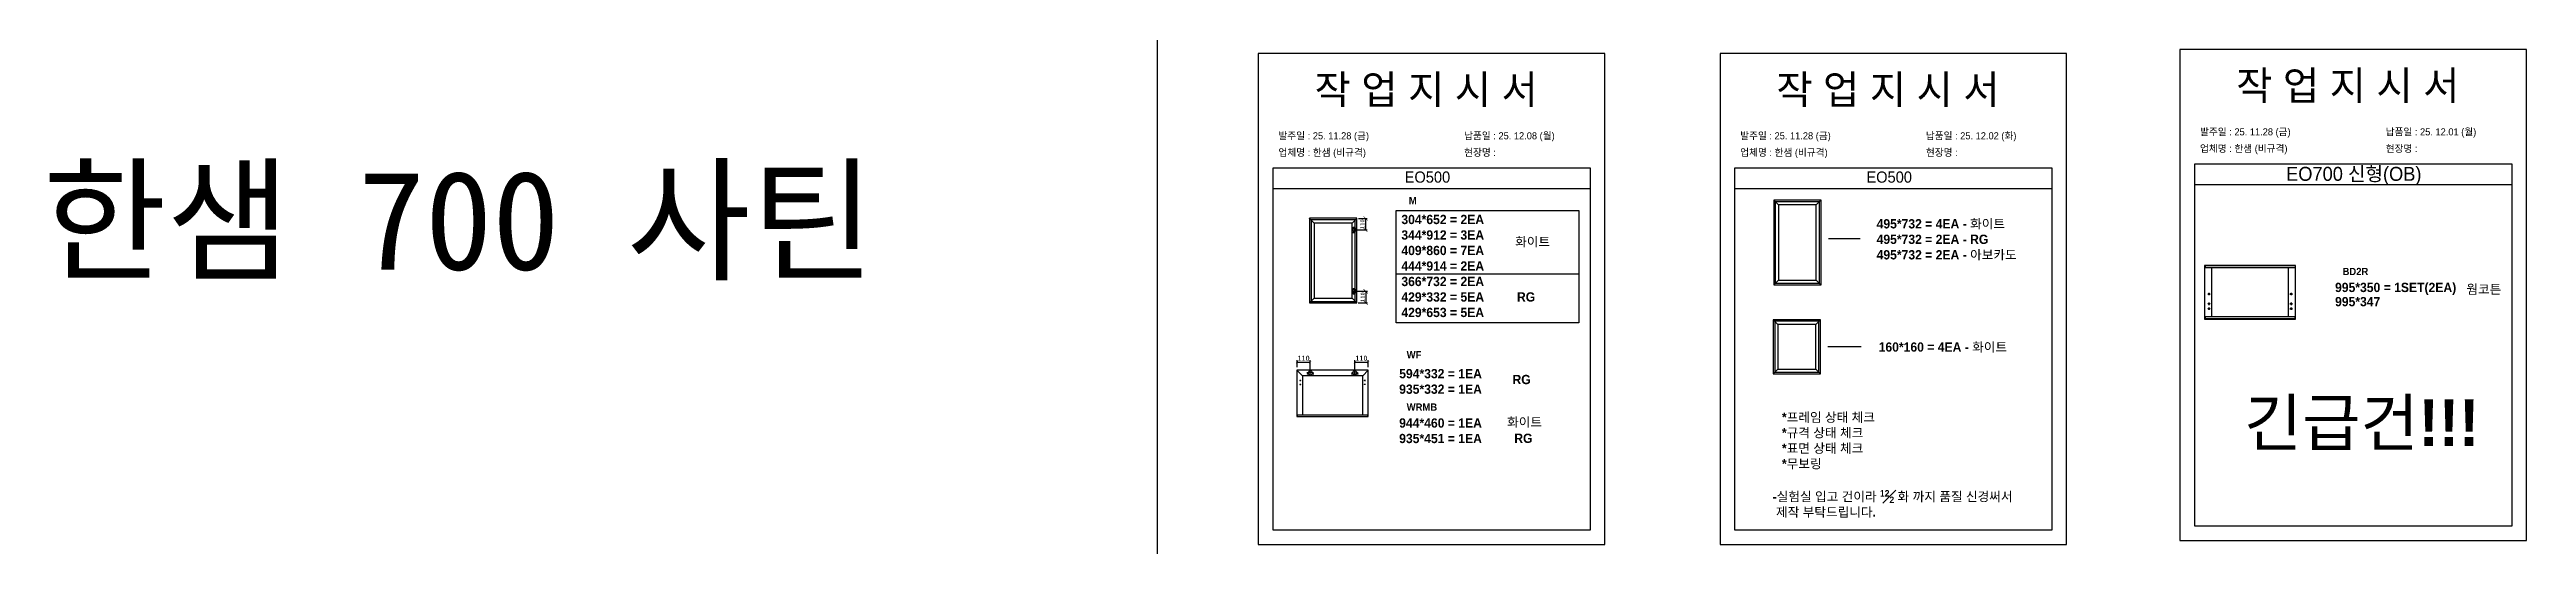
# Model space of a CAD drawing. Header units: millimetres. Extents: x -44117 to 256353, y -2095463 to 65325.
# Drawn here: x 104930 to 116937, y -512800 to -510405 of the extents above; entities that cross this region are included whole.
import ezdxf

# ---------------------------------------------------------------- set-up
doc = ezdxf.new("R2010")
doc.units = ezdxf.units.MM
doc.header["$LTSCALE"] = 10
doc.styles.add('MtX_Gulim', font='')
doc.styles.get('MtX_Gulim').set_extended_font_data('Gulim', bold=True)
doc.dimstyles.new('ISO-25', dxfattribs={"dimtxt": 2.5, "dimasz": 2.5, "dimexe": 1, "dimexo": 1, "dimtad": 1, "dimtxsty": 'Standard', "dimblk": 'ARCHTICK', "dimcen": 2.5, "dimadec": 0, "dimazin": 0, "dimtfac": 1, "dimtmove": 0, "dimatfit": 3, "dimfxl": 0, "dimarcsym": 0})

msp = doc.modelspace()

# ---------------------------------------------------------------- texts
at = {"linetype": 'Continuous', "style": 'MtX_Gulim'}
for s, height, p in [('M', 35.04934, (111519.13654, -511153.39808)), ('BD2R', 35.049344, (116045.34222, -511496.5034)), ('WF', 35.049344, (111508.6056, -511899.77737)), ('WRMB', 35.049344, (111508.6056, -512152.78413))]:
    msp.add_text(s, height=height, dxfattribs=at).set_placement(p)
at = {"attachment_point": 1}
for s, width, gutter_width, heights, insert, char_height in [('{\\fGulim|b0|i0|c129|p50;작 업 지 시 서}', 3307.3198183, 12.5, [-155.84554], (111062.19771, -510528.2466), 140), ('{\\fGulim|b0|i0|c129|p50;작 업 지 시 서}', 3307.3198183, 12.5, [-155.84554], (113300.61913, -510528.2466), 140), ('{\\fGulim|b0|i0|c129|p50;작 업 지 시 서}', 3307.3198183, 12.5, [-155.84554], (115529.74002, -510509.1492), 140), ('\\pt11;{\\fGulim|b0|i0|c129|p50;발주일 : 25. 11.28 (금)}', 3307.3198183, 12.5, [34.50412], (115354.53066, -510785.86962), 34.3), ('{\\fGulim|b0|i0|c129|p50;납품일 : 25. 12.01 (월)}', 3307.3198183, 12.5, [35.09023], (116254.50864, -510785.86962), 34.3), ('{\\fGulim|b0|i0|c129|p50;업체명 : 한샘 (비규격)}', 3307.3198183, 12.5, [36.11279], (110886.98835, -510885.6232), 34.3), ('\\pt11;{\\fGulim|b0|i0|c129|p50;발주일 : 25. 11.28 (금)}', 3307.3198183, 12.5, [34.50412], (110886.98835, -510804.96702), 34.3), ('{\\fGulim|b0|i0|c129|p50;현장명 : }', 3307.3198183, 12.5, [-38.2735], (111786.96634, -510885.6232), 34.3), ('{\\fGulim|b0|i0|c129|p50;납품일 : 25. 12.08 (월)}', 3307.3198183, 12.5, [35.09023], (111786.96634, -510804.96702), 34.3), ('{\\fGulim|b0|i0|c129|p50;업체명 : 한샘 (비규격)}', 3307.3198183, 12.5, [36.11279], (113125.40978, -510885.6232), 34.3), ('\\pt11;{\\fGulim|b0|i0|c129|p50;발주일 : 25. 11.28 (금)}', 3307.3198183, 12.5, [34.50412], (113125.40978, -510804.96702), 34.3), ('{\\fGulim|b0|i0|c129|p50;현장명 : }', 3307.3198183, 12.5, [-38.2735], (114025.38776, -510885.6232), 34.3), ('{\\fGulim|b0|i0|c129|p50;납품일 : 25. 12.02 (화)}', 3307.3198183, 12.5, [35.09023], (114025.38776, -510804.96702), 34.3), ('{\\fGulim|b0|i0|c129|p50;업체명 : 한샘 (비규격)}', 3307.3198183, 12.5, [36.11279], (115354.53066, -510866.52579), 34.3), ('{\\fGulim|b0|i0|c129|p50;현장명 : }', 3307.3198183, 12.5, [-38.2735], (116254.50864, -510866.52579), 34.3), ('{\\f굴림|b0|i0|c129|p50;한샘} 700 {\\f굴림|b0|i0|c129|p50;사틴}', 5072.1082947, 2395.6482, [-533.35869], (104895.62473, -510991.34588), 479.1296392), ('{\\fGulim|b0|i0|c129|p50;EO500}', 5224.9748335, 19.74777, [57.05176], (111498.83314, -510994.96011), 54.1878762), ('{\\fGulim|b0|i0|c129|p50;EO500}', 5224.9748335, 19.74777, [57.05176], (113737.25456, -510994.96011), 54.1878762), ('{\\fGulim|b0|i0|c129|p50;EO700 신형(OB)}', 1597.0710432, 6.03612, [-85.06834], (115771.81091, -510972.58464), 67.6045736), ('{\\f굴림|b1|i0|c129|p50;304*652 = 2EA\\P344*912 = 3EA\\P409*860 = 7EA\\P444*914 = 2EA\\P366*732 = 2EA\\P429*332 = 5EA\\P429*653 = 5EA}', 13607.1496112, 175, [602.07594], (111482.85087, -511204.74528), 45), ('{\\f굴림|b1|i0|c129|p50;495*732 = 4EA - 화이트\\P495*732 = 2EA - RG\\P495*732 = 2EA - 아보카도}', 13607.1496112, 175, [602.07594], (113786.6672, -511225.67056), 45), ('{\\f굴림|b1|i0|c129|p50;화이트}', 13607.1496112, 175, [-50], (112034.57032, -511312.52141), 45), ('{\\f굴림|b1|i0|c129|p50;RG}', 13607.1496112, 175, [-46.25], (112043.25984, -511579.72428), 45), ('{\\f굴림|b1|i0|c129|p50;995*350 = 1SET(2EA) }', 13607.1496112, 175, [-56.36905], (116009.05655, -511533.63674), 45), ('{\\f굴림|b1|i0|c129|p50;\\C1;995*347}', 13607.1496112, 175, [-46.25], (116009.05655, -511602.4466), 45), ('{\\f굴림|b1|i0|c129|p50;웜코튼}', 13607.1496112, 175, [-48.57143], (116645.77205, -511542.55473), 45), ('{\\f굴림|b1|i0|c129|p50;160*160 = 4EA - 화이트}', 13607.1496112, 175, [602.07594], (113796.68741, -511822.23697), 45), ('{\\f굴림|b1|i0|c129|p50;594*332 = 1EA\\P935*332 = 1EA}', 13607.1496112, 175, [-121.4881], (111472.31993, -511951.12457), 45), ('{\\f굴림|b1|i0|c129|p50;RG}', 13607.1496112, 175, [-46.25], (112021.53603, -511979.44239), 45), ('{\\f굴림|b1|i0|c129|p50;긴급건!!!}', 68035.7480561, 875, [-246.72619], (115567.24762, -512098.25329), 225), ('{\\f굴림|b1|i0|c129|p50;944*460 = 1EA \\P935*451 = 1EA}', 13607.1496112, 175, [-121.4881], (111472.31993, -512189.91747), 45), ('{\\f굴림|b1|i0|c129|p50;화이트}', 13607.1496112, 175, [-50], (111995.46746, -512185.81859), 45), ('\\pi-135,l180,t4;{\\f굴림|b1|i0|c129|p50;*프레임 상태 체크}\\P\\pi-135,l180,t4;{\\f굴림|b1|i0|c129|p50;*규격 상태 체크}\\P\\pi-135,l180,t4;{\\f굴림|b1|i0|c129|p50;*표면 상태 체크}\\P\\pi-135,l180,t4;{\\f굴림|b1|i0|c129|p50;*무보링}\\P\\pi-135,l180,t4;{\\f굴림|b1|i0|c129|p50; }\\P\\pi0,l0;{\\A1;\\f굴림|b1|i0|c129|p50;-실험실 입고 건이라 {\\A1;\\f굴림|b1|i0|c129|p50;\\H0.70000x;\\S12#2;} 화 까지 품질 신경써서}\\P\\pi0,l0;{\\A1;\\f굴림|b1|i0|c129|p50; 제작 부탁드립니다.}', 13607.1496112, 175, [-512.17262], (113282.66671, -512161.96176), 45), ('{\\f굴림|b1|i0|c129|p50;RG}', 13607.1496112, 175, [-46.25], (112030.22556, -512264.0243), 45)]:
    msp.add_mtext_dynamic_manual_height_columns(s, width=width, gutter_width=gutter_width, heights=heights, dxfattribs=dict(at, insert=insert, char_height=char_height))

# ---------------------------------------------------------------- blocks, each defined once
blk = doc.blocks.new('_ArchTick')
at = {"color": 0, "linetype": 'ByBlock', "const_width": 0.15}
blk.add_lwpolyline([(-0.5, -0.5), (0.5, 0.5)], dxfattribs=at)
blk = doc.blocks.new('*D4098')
at = {"color": 0, "lineweight": -2}
for p, q in [((111275, -511222), (111317, -511222)), ((111309, -511222), (111309, -511278)), ((111264, -511278), (111317, -511278))]:
    blk.add_line(p, q, dxfattribs=at)
at = {"layer": 'Defpoints', "color": 0}
for p in [(111267, -511222), (111256, -511278), (111309, -511278)]:
    blk.add_point(p, dxfattribs=at)
at = {"color": 0, "lineweight": -2, "xscale": 20, "yscale": 20, "zscale": 20}
for p, rotation in [((111309, -511222), 90), ((111309, -511278), 270)]:
    blk.add_blockref('_ArchTick', p, dxfattribs=dict(at, rotation=rotation))
at = {"color": 0, "insert": (111294, -511250), "char_height": 20, "attachment_point": 5, "rotation": 90}
blk.add_mtext('110', dxfattribs=at)
blk = doc.blocks.new('*D4099')
at = {"color": 0, "lineweight": -2}
for p, q in [((111264, -511575), (111318, -511575)), ((111274, -511631), (111318, -511631)), ((111310, -511575), (111310, -511631))]:
    blk.add_line(p, q, dxfattribs=at)
at = {"layer": 'Defpoints', "color": 0}
for p in [(111256, -511575), (111266, -511631), (111310, -511631)]:
    blk.add_point(p, dxfattribs=at)
at = {"color": 0, "lineweight": -2, "xscale": 20, "yscale": 20, "zscale": 20}
for p, rotation in [((111310, -511575), 90), ((111310, -511631), 270)]:
    blk.add_blockref('_ArchTick', p, dxfattribs=dict(at, rotation=rotation))
at = {"color": 0, "insert": (111295, -511603), "char_height": 20, "attachment_point": 5, "rotation": 90}
blk.add_mtext('110', dxfattribs=at)
blk = doc.blocks.new('*D4100')
at = {"color": 0, "lineweight": -2}
for p, q in [((110977, -511942), (110977, -511908)), ((110977, -511918), (111041, -511918)), ((111041, -511955), (111041, -511908))]:
    blk.add_line(p, q, dxfattribs=at)
at = {"layer": 'Defpoints', "color": 0}
for p in [(110977, -511957), (111041, -511918), (111041, -511970)]:
    blk.add_point(p, dxfattribs=at)
at = {"color": 0, "lineweight": -2, "xscale": 10, "yscale": 10, "zscale": 10, "rotation": 180}
blk.add_blockref('_ArchTick', (110977, -511918), dxfattribs=at)
at = {"color": 0, "lineweight": -2, "xscale": 10, "yscale": 10, "zscale": 10}
blk.add_blockref('_ArchTick', (111041, -511918), dxfattribs=at)
at = {"color": 0, "insert": (111009, -511899), "char_height": 25, "attachment_point": 5}
blk.add_mtext('110', dxfattribs=at)
blk = doc.blocks.new('*D4101')
at = {"color": 0, "lineweight": -2}
for p, q in [((111257, -511955), (111257, -511908)), ((111257, -511918), (111322, -511918)), ((111322, -511942), (111322, -511908))]:
    blk.add_line(p, q, dxfattribs=at)
at = {"layer": 'Defpoints', "color": 0}
for p in [(111257, -511970), (111322, -511918), (111322, -511957)]:
    blk.add_point(p, dxfattribs=at)
at = {"color": 0, "lineweight": -2, "xscale": 10, "yscale": 10, "zscale": 10, "rotation": 180}
blk.add_blockref('_ArchTick', (111257, -511918), dxfattribs=at)
at = {"color": 0, "lineweight": -2, "xscale": 10, "yscale": 10, "zscale": 10}
blk.add_blockref('_ArchTick', (111322, -511918), dxfattribs=at)
at = {"color": 0, "insert": (111289, -511899), "char_height": 25, "attachment_point": 5}
blk.add_mtext('110', dxfattribs=at)

# ---------------------------------------------------------------- dimensions: what is measured, and where the dimension line sits
for base, p1, p2, override, picture, middle in [((111309.47011, -511278.02888, 20.09702), (111266.89896, -511221.92204, 94.61404), (111256.34652, -511278.02888, 20.09702), {"dimscale": 8}, '*D4098', (111294.47011, -511249.97546, 20.09702)), ((111309.98693, -511631.14952, 20.09702), (111256.34475, -511574.52668, 20.09702), (111266.38296, -511631.14952, 94.61404), {"dimscale": 8, "dimtxsty": 'Standard'}, '*D4099', (111294.98693, -511602.8381, 20.09702))]:
    dim = msp.add_linear_dim(base=base, p1=p1, p2=p2, angle=90, text='110', dimstyle='ISO-25', override=override)
    dim.commit()
    dim.dimension.update_dxf_attribs({"geometry": picture, "text_midpoint": middle})
for base, p1, p2, picture, middle in [((111041.46432, -511917.52602), (110976.94427, -511957.10642), (111041.46432, -511969.83285), '*D4100', (111009.2043, -511898.77602)), ((111321.53414, -511917.52602), (111257.0141, -511969.83285), (111321.53414, -511957.10642), '*D4101', (111289.27412, -511898.77602))]:
    dim = msp.add_linear_dim(base=base, p1=p1, p2=p2, text='110', dimstyle='ISO-25', override={"dimscale": 10, "dimasz": 1, "dimexo": 1.5, "dimtxsty": 'Standard'})
    dim.commit()
    dim.dimension.update_dxf_attribs({"geometry": picture, "text_midpoint": middle})

# ---------------------------------------------------------------- linework, layer by layer
for p, q in [((112399.3911, -510979.25381), (110859.3911, -510979.25381)), ((114637.81253, -510979.25381), (113097.81253, -510979.25381)), ((116866.93341, -510960.15641), (115326.93341, -510960.15641)), ((112399.3911, -511079.25381), (110859.3911, -511079.25381)), ((114637.81253, -511079.25381), (113097.81253, -511079.25381)), ((113517.24437, -511133.66648, 20.09702), (113287.66449, -511133.66648, 20.09702)), ((113287.66449, -511133.66648, 20.09702), (113287.66449, -511543.40995, 20.09702)), ((113288.18048, -511134.18248, 94.61404), (113287.66449, -511134.18248, 94.61404)), ((113288.18048, -511134.18248, 94.61404), (113288.18048, -511133.66648, 94.61404)), ((113310.62247, -511156.62447, 20.09702), (113288.18048, -511134.18248, 20.09702)), ((113509.62603, -511141.28483, 20.09702), (113295.28283, -511141.28483, 20.09702)), ((113295.28283, -511141.28483, 20.09702), (113295.28283, -511535.79161, 20.09702)), ((113494.28638, -511156.62447, 20.09702), (113516.72837, -511134.18248, 20.09702)), ((113509.62603, -511535.79161, 20.09702), (113509.62603, -511141.28483, 20.09702)), ((113516.72837, -511134.18248, 94.61404), (113516.72837, -511133.66648, 94.61404)), ((113516.72837, -511134.18248, 94.61404), (113516.72837, -511133.66648, 94.61404)), ((113516.72837, -511134.18248, 94.61404), (113517.24437, -511134.18248, 94.61404)), ((113516.72837, -511134.18248, 94.61404), (113517.24437, -511134.18248, 94.61404)), ((113517.24437, -511543.40995, 20.09702), (113517.24437, -511133.66648, 20.09702)), ((116866.93341, -511060.15641), (115326.93341, -511060.15641)), ((111266.89896, -511221.40605, 20.09702), (111037.31908, -511221.40605, 20.09702)), ((111037.31908, -511221.40605, 20.09702), (111037.31908, -511631.14952, 20.09702)), ((111037.83507, -511221.92204, 94.61404), (111037.31908, -511221.92204, 94.61404)), ((111037.83507, -511221.92204, 94.61404), (111037.83507, -511221.40605, 94.61404)), ((111060.27706, -511244.36403, 20.09702), (111037.83507, -511221.92204, 20.09702)), ((111259.28062, -511229.02439, 20.09702), (111044.93742, -511229.02439, 20.09702)), ((111044.93742, -511229.02439, 20.09702), (111044.93742, -511623.53117, 20.09702)), ((111243.94097, -511244.36403, 20.09702), (111060.27706, -511244.36403, 20.09702)), ((111060.27706, -511244.36403, 20.09702), (111060.27706, -511608.19153, 20.09702)), ((111243.94097, -511244.36403, 20.09702), (111266.38296, -511221.92204, 20.09702)), ((111243.94097, -511608.19153, 20.09702), (111243.94097, -511244.36403, 20.09702)), ((111247.8531, -511266.44694, 20.09702), (111255.57439, -511266.44694, 20.09702)), ((111251.71375, -511270.30759, 20.09702), (111251.71375, -511262.58629, 20.09702)), ((111256.34652, -511263.9902, 20.09702), (111256.34652, -511292.06756, 20.09702)), ((111259.28062, -511623.53117, 20.09702), (111259.28062, -511229.02439, 20.09702)), ((111266.38296, -511221.92204, 94.61404), (111266.38296, -511221.40605, 94.61404)), ((111266.38296, -511221.92204, 94.61404), (111266.38296, -511221.40605, 94.61404)), ((111266.38296, -511221.92204, 94.61404), (111266.89896, -511221.92204, 94.61404)), ((111266.38296, -511221.92204, 94.61404), (111266.89896, -511221.92204, 94.61404)), ((111266.89896, -511631.14952, 20.09702), (111266.89896, -511221.40605, 20.09702)), ((113494.28638, -511156.62447, 20.09702), (113310.62247, -511156.62447, 20.09702)), ((113310.62247, -511156.62447, 20.09702), (113310.62247, -511520.45197, 20.09702)), ((113494.28638, -511520.45197, 20.09702), (113494.28638, -511156.62447, 20.09702)), ((111242.30784, -511278.02888, 20.09702), (111270.3852, -511278.02888, 20.09702)), ((111247.8531, -511289.61083, 20.09702), (111255.57439, -511289.61083, 20.09702)), ((111251.71375, -511293.47148, 20.09702), (111251.71375, -511285.75018, 20.09702)), ((113706.89879, -511321.25254), (113553.81381, -511321.25254)), ((111457.55485, -511490.06801), (112343.88632, -511490.06801)), ((115376.76405, -511450.64688), (115376.76405, -511709.08895)), ((115817.37445, -511451.31335), (115376.76405, -511451.31335)), ((115817.37445, -511461.38445), (115376.76405, -511461.38445)), ((115817.00419, -511450.27662), (115377.13431, -511450.27662)), ((115378.61535, -511450.27662), (115378.61535, -511461.38445)), ((115410.08752, -511461.38445), (115410.08752, -511698.35139)), ((115784.05097, -511698.35139), (115784.05097, -511461.38445)), ((115815.52314, -511450.27662), (115815.52314, -511461.38445)), ((115817.37445, -511709.08895), (115817.37445, -511450.64688)), ((111037.83507, -511630.63352, 94.61404), (111037.31908, -511630.63352, 94.61404)), ((111037.31908, -511631.14952, 20.09702), (111266.89896, -511631.14952, 20.09702)), ((111060.27706, -511608.19153, 20.09702), (111037.83507, -511630.63352, 20.09702)), ((111037.83507, -511630.63352, 94.61404), (111037.83507, -511631.14952, 94.61404)), ((111044.93742, -511623.53117, 20.09702), (111259.28062, -511623.53117, 20.09702)), ((111060.27706, -511608.19153, 20.09702), (111243.94097, -511608.19153, 20.09702)), ((111242.30607, -511574.52668, 20.09702), (111270.38343, -511574.52668, 20.09702)), ((111243.93748, -511608.19153, 20.09702), (111266.38462, -511630.63352, 20.09702)), ((111247.59395, -511562.94474, 20.09702), (111255.31524, -511562.94474, 20.09702)), ((111247.59395, -511586.10863, 20.09702), (111255.31524, -511586.10863, 20.09702)), ((111251.4546, -511559.08409, 20.09702), (111251.4546, -511566.80538, 20.09702)), ((111251.4546, -511582.24798, 20.09702), (111251.4546, -511589.96927, 20.09702)), ((111256.34475, -511560.488, 20.09702), (111256.34475, -511588.56536, 20.09702)), ((111264.84172, -511631.15129, 20.09702), (111264.83995, -511631.14952, 20.09702)), ((111266.38296, -511630.63352, 94.61404), (111266.89896, -511630.63352, 94.61404)), ((111266.38296, -511630.63352, 94.61404), (111266.38296, -511631.14952, 94.61404)), ((111266.38296, -511630.63352, 94.61404), (111266.89896, -511630.63352, 94.61404)), ((111266.38296, -511630.63352, 94.61404), (111266.38296, -511631.14952, 94.61404)), ((113288.18048, -511542.89396, 94.61404), (113287.66449, -511542.89396, 94.61404)), ((113287.66449, -511543.40995, 20.09702), (113517.24437, -511543.40995, 20.09702)), ((113310.62247, -511520.45197, 20.09702), (113288.18048, -511542.89396, 20.09702)), ((113288.18048, -511542.89396, 94.61404), (113288.18048, -511543.40995, 94.61404)), ((113295.28283, -511535.79161, 20.09702), (113509.62603, -511535.79161, 20.09702)), ((113310.62247, -511520.45197, 20.09702), (113494.28638, -511520.45197, 20.09702)), ((113494.28289, -511520.45197, 20.09702), (113516.73003, -511542.89396, 20.09702)), ((113515.18713, -511543.41173, 20.09702), (113515.18536, -511543.40995, 20.09702)), ((113516.72837, -511542.89396, 94.61404), (113517.24437, -511542.89396, 94.61404)), ((113516.72837, -511542.89396, 94.61404), (113516.72837, -511543.40995, 94.61404)), ((113516.72837, -511542.89396, 94.61404), (113517.24437, -511542.89396, 94.61404)), ((113516.72837, -511542.89396, 94.61404), (113516.72837, -511543.40995, 94.61404)), ((115403.97822, -511588.01365), (115391.75961, -511588.01365)), ((115397.86891, -511581.90435), (115397.86891, -511594.12296)), ((115397.86891, -511629.29774), (115397.86891, -511641.51634)), ((115790.16027, -511588.01365), (115802.37888, -511588.01365)), ((115796.26958, -511581.90435), (115796.26958, -511594.12296)), ((115796.26958, -511629.29774), (115796.26958, -511641.51634)), ((113514.83425, -511712.62479, 40.19405), (113285.25437, -511712.62479, 40.19405)), ((113285.25437, -511712.62479, 40.19405), (113285.25437, -511974.32906, 40.19405)), ((113285.77036, -511713.14079, 114.71107), (113285.25437, -511713.14079, 114.71107)), ((113285.77036, -511713.14079, 114.71107), (113285.77036, -511712.62479, 114.71107)), ((113308.21235, -511735.58278, 40.19405), (113285.77036, -511713.14079, 40.19405)), ((113507.21591, -511720.24313, 40.19405), (113292.87271, -511720.24313, 40.19405)), ((113292.87271, -511720.24313, 40.19405), (113292.87271, -511966.71071, 40.19405)), ((113491.87626, -511735.58278, 40.19405), (113308.21235, -511735.58278, 40.19405)), ((113308.21235, -511735.58278, 40.19405), (113308.21235, -511951.37107, 40.19405)), ((113491.87626, -511735.58278, 40.19405), (113514.31825, -511713.14079, 40.19405)), ((113491.87626, -511951.37107, 40.19405), (113491.87626, -511735.58278, 40.19405)), ((113507.21591, -511966.71071, 40.19405), (113507.21591, -511720.24313, 40.19405)), ((113514.31825, -511713.14079, 114.71107), (113514.31825, -511712.62479, 114.71107)), ((113514.31825, -511713.14079, 114.71107), (113514.31825, -511712.62479, 114.71107)), ((113514.31825, -511713.14079, 114.71107), (113514.83425, -511713.14079, 114.71107)), ((113514.31825, -511713.14079, 114.71107), (113514.83425, -511713.14079, 114.71107)), ((113514.83425, -511974.32906, 40.19405), (113514.83425, -511712.62479, 40.19405)), ((115817.37445, -511698.35139), (115376.76405, -511698.35139)), ((115817.37445, -511708.42248), (115376.76405, -511708.42248)), ((115377.13431, -511709.45921), (115817.00419, -511709.45921)), ((115378.61535, -511698.35139), (115378.61535, -511709.45921)), ((115403.97822, -511635.40704), (115391.75961, -511635.40704)), ((115403.97822, -511659.10374), (115391.75961, -511659.10374)), ((115397.86891, -511652.99443), (115397.86891, -511665.21304)), ((115790.16027, -511635.40704), (115802.37888, -511635.40704)), ((115790.16027, -511659.10374), (115802.37888, -511659.10374)), ((115796.26958, -511652.99443), (115796.26958, -511665.21304)), ((115815.52314, -511709.45921), (115815.52314, -511698.35139)), ((113712.49946, -511843.98173), (113550.08003, -511843.98173)), ((110976.64831, -511957.10642), (110976.64831, -512181.44675)), ((111002.98906, -511983.44717), (110976.735, -511956.89714)), ((111321.53414, -511956.81046), (110976.94427, -511956.81046)), ((111002.98906, -511983.44717), (111002.98906, -512173.45573)), ((111295.48936, -511983.44717), (111002.98906, -511983.44717)), ((111057.60774, -511969.83285), (111025.32091, -511969.83285)), ((111030.51367, -511975.75212), (111025.77826, -511975.75212)), ((111028.14596, -511973.38441), (111028.14596, -511978.11983)), ((111041.46432, -511985.97627), (111041.46432, -511953.68943)), ((111057.15039, -511975.75212), (111052.41497, -511975.75212)), ((111054.78268, -511973.38441), (111054.78268, -511978.11983)), ((111240.87069, -511969.83285), (111273.15752, -511969.83285)), ((111246.06346, -511975.75212), (111241.32804, -511975.75212)), ((111243.69575, -511973.38441), (111243.69575, -511978.11983)), ((111257.01411, -511985.97627), (111257.01411, -511953.68943)), ((111272.70018, -511975.75212), (111267.96476, -511975.75212)), ((111270.33247, -511973.38441), (111270.33247, -511978.11983)), ((111295.48936, -511983.44717), (111321.74342, -511956.89714)), ((111295.48936, -512172.86381), (111295.48936, -511983.44717)), ((111321.83011, -512181.44675), (111321.83011, -511957.10642)), ((113285.77036, -511973.81306, 114.71107), (113285.25437, -511973.81306, 114.71107)), ((113285.25437, -511974.32906, 40.19405), (113514.83425, -511974.32906, 40.19405)), ((113308.21235, -511951.37107, 40.19405), (113285.77036, -511973.81306, 40.19405)), ((113285.77036, -511973.81306, 114.71107), (113285.77036, -511974.32906, 114.71107)), ((113292.87271, -511966.71071, 40.19405), (113507.21591, -511966.71071, 40.19405)), ((113308.21235, -511951.37107, 40.19405), (113491.87626, -511951.37107, 40.19405)), ((113491.87277, -511951.37107, 40.19405), (113514.31991, -511973.81306, 40.19405)), ((113512.77701, -511974.33083, 40.19405), (113512.77524, -511974.32906, 40.19405)), ((113514.31825, -511973.81306, 114.71107), (113514.83425, -511973.81306, 114.71107)), ((113514.31825, -511973.81306, 114.71107), (113514.31825, -511974.32906, 114.71107)), ((113514.31825, -511973.81306, 114.71107), (113514.83425, -511973.81306, 114.71107)), ((113514.31825, -511973.81306, 114.71107), (113514.31825, -511974.32906, 114.71107)), ((110989.96667, -512006.53232), (110995.88594, -512006.53232)), ((110989.96667, -512025.47399), (110995.88594, -512025.47399)), ((110992.92631, -512003.57269), (110992.92631, -512009.49196)), ((110992.92631, -512022.51435), (110992.92631, -512028.43362)), ((111308.51176, -512006.53232), (111302.59249, -512006.53232)), ((111308.51176, -512025.47399), (111302.59249, -512025.47399)), ((111305.55212, -512003.57269), (111305.55212, -512009.49196)), ((111305.55212, -512022.51435), (111305.55212, -512028.43362)), ((110976.64831, -512172.86381), (111321.83011, -512172.86381)), ((110976.64831, -512180.91401), (111321.53414, -512180.91401)), ((110976.94427, -512181.74271), (111321.53414, -512181.74271)), ((110978.12813, -512172.86381), (110978.12813, -512181.74271)), ((111320.35029, -512181.74271), (111320.35029, -512172.86381))]:
    msp.add_line(p, q)
at = {"color": 1}
for p in [(110300.49669, 21924.9366), (110300.49669, 14161.07811), (110300.49669, 18584.38997), (110300.49669, 10820.53148), (110300.49669, 18627.87121), (110300.49669, 10864.01272), (110300.49669, 15287.32457), (110300.49669, 7523.46608), (110300.49669, 3746.75115), (110300.49669, 21924.9366), (110300.49669, 14161.07811), (110300.49669, 18584.38997), (110300.49669, 10820.53148), (110300.49669, 18627.87121), (110300.49669, 10864.01272), (110300.49669, 15287.32457), (110300.49669, 7523.46608), (110300.49669, 3746.75115), (110300.49669, 21924.9366), (110300.49669, 14161.07811), (110300.49669, 18584.38997), (110300.49669, 10820.53148), (110300.49669, 18627.87121), (110300.49669, 10864.01272), (110300.49669, 15287.32457), (110300.49669, 7523.46608), (110300.49669, 3746.75115), (110300.49669, 21924.9366), (110300.49669, 14161.07811), (110300.49669, 18584.38997), (110300.49669, 10820.53148), (110300.49669, 18627.87121), (110300.49669, 10864.01272), (110300.49669, 15287.32457), (110300.49669, 7523.46608), (110300.49669, 3746.75115), (110300.49669, 21924.9366), (110300.49669, 14161.07811), (110300.49669, 18584.38997), (110300.49669, 10820.53148), (110300.49669, 18627.87121), (110300.49669, 10864.01272), (110300.49669, 15287.32457), (110300.49669, 7523.46608), (110300.49669, 3746.75115), (110300.49669, 21924.9366), (110300.49669, 14161.07811), (110300.49669, 18584.38997), (110300.49669, 10820.53148), (110300.49669, 18627.87121), (110300.49669, 10864.01272), (110300.49669, 15287.32457), (110300.49669, 7523.46608), (110300.49669, 3746.75115), (110300.49669, 21924.9366), (110300.49669, 14161.07811), (110300.49669, 18584.38997), (110300.49669, 10820.53148), (110300.49669, 18627.87121), (110300.49669, 10864.01272), (110300.49669, 15287.32457), (110300.49669, 7523.46608), (110300.49669, 3746.75115), (110300.49669, 21924.9366), (110300.49669, 14161.07811), (110300.49669, 18584.38997), (110300.49669, 10820.53148), (110300.49669, 18627.87121), (110300.49669, 10864.01272), (110300.49669, 15287.32457), (110300.49669, 7523.46608), (110300.49669, 3746.75115), (110300.49669, 21924.9366), (110300.49669, 14161.07811), (110300.49669, 18584.38997), (110300.49669, 10820.53148), (110300.49669, 18627.87121), (110300.49669, 10864.01272), (110300.49669, 15287.32457), (110300.49669, 7523.46608), (110300.49669, 3746.75115), (110300.49669, 21924.9366), (110300.49669, 14161.07811), (110300.49669, 18584.38997), (110300.49669, 10820.53148), (110300.49669, 18627.87121), (110300.49669, 10864.01272), (110300.49669, 15287.32457), (110300.49669, 7523.46608), (110300.49669, 3746.75115), (110300.49669, 12702.87182), (110300.49669, 4939.01333), (110300.49669, 9362.32519), (110300.49669, 1598.4667), (110300.49669, 9405.80642), (110300.49669, 1641.94794), (110300.49669, 6065.25979), (110300.49669, -1698.5987), (110300.49669, -5475.31363), (110300.49669, 12702.87182), (110300.49669, 4939.01333), (110300.49669, 9362.32519), (110300.49669, 1598.4667), (110300.49669, 9405.80642), (110300.49669, 1641.94794), (110300.49669, 6065.25979), (110300.49669, -1698.5987), (110300.49669, -5475.31363), (110300.49669, 12702.87182), (110300.49669, 4939.01333), (110300.49669, 9362.32519), (110300.49669, 1598.4667), (110300.49669, 9405.80642), (110300.49669, 1641.94794), (110300.49669, 6065.25979), (110300.49669, -1698.5987), (110300.49669, -5475.31363), (110300.49669, 12702.87182), (110300.49669, 4939.01333), (110300.49669, 9362.32519), (110300.49669, 1598.4667), (110300.49669, 9405.80642), (110300.49669, 1641.94794), (110300.49669, 6065.25979), (110300.49669, -1698.5987), (110300.49669, -5475.31363), (110300.49669, 12702.87182), (110300.49669, 4939.01333), (110300.49669, 9362.32519), (110300.49669, 1598.4667), (110300.49669, 9405.80642), (110300.49669, 1641.94794), (110300.49669, 6065.25979), (110300.49669, -1698.5987), (110300.49669, -5475.31363)]:
    msp.add_xline(p, (0, 1), dxfattribs=at)
for points in [[(110789.3911, -512800.08409), (112469.3911, -512800.08409), (112469.3911, -510424.08409), (110789.3911, -510424.08409)], [(113027.81253, -512800.08409), (114707.81253, -512800.08409), (114707.81253, -510424.08409), (113027.81253, -510424.08409)], [(115256.93341, -512780.98668), (116936.93341, -512780.98668), (116936.93341, -510404.98668), (115256.93341, -510404.98668)], [(111457.55485, -511183.76228), (112343.88632, -511183.76228), (112343.88632, -511726.85754), (111457.55485, -511726.85754)]]:
    msp.add_lwpolyline(points, close=True)
for points in [[(110859.3911, -510979.25381), (110859.3911, -512730.08409), (112399.3911, -512730.08409), (112399.3911, -510979.25381)], [(113097.81253, -510979.25381), (113097.81253, -512730.08409), (114637.81253, -512730.08409), (114637.81253, -510979.25381)], [(115326.93341, -510960.15641), (115326.93341, -512710.98668), (116866.93341, -512710.98668), (116866.93341, -510960.15641)]]:
    msp.add_lwpolyline(points)
for centre, radius in [((111256.34652, -511278.02888, 20.09702), 9.00818), ((111251.71375, -511266.44694, 20.09702), 2.00754), ((111251.71375, -511289.61083, 20.09702), 2.00754), ((111256.34475, -511574.52668, 20.09702), 9.00818), ((111251.4546, -511562.94474, 20.09702), 2.00754), ((111251.4546, -511586.10863, 20.09702), 2.00754), ((115397.86891, -511588.01365), 3.70261), ((115397.86891, -511635.40704), 3.70261), ((115796.26958, -511588.01365), 3.70261), ((115796.26958, -511635.40704), 3.70261), ((115397.86891, -511659.10374), 3.70261), ((115796.26958, -511659.10374), 3.70261), ((111028.14596, -511975.75212), 0.94708), ((111041.46432, -511969.83285), 10.35872), ((111054.78268, -511975.75212), 0.94708), ((111243.69575, -511975.75212), 0.94708), ((111257.01411, -511969.83285), 10.35872), ((111270.33247, -511975.75212), 0.94708), ((110992.92631, -512006.53232), 0.88789), ((110992.92631, -512025.47399), 0.88789), ((111305.55212, -512006.53232), 0.88789), ((111305.55212, -512025.47399), 0.88789)]:
    msp.add_circle(centre, radius)
for centre, radius, start, end in [((115377.13431, -511450.64688), 0.37026, 90, 180), ((115817.00419, -511450.64688), 0.37026, 0, 90), ((115377.13431, -511709.08895), 0.37026, 180, 270), ((115817.00419, -511709.08895), 0.37026, 270, 0), ((110976.94427, -511957.10642), 0.29596, 90, 180), ((111321.53414, -511957.10642), 0.29596, 0, 90), ((110976.94427, -512181.44675), 0.29596, 180, 270), ((111321.53414, -512181.44675), 0.29596, 270, 0)]:
    msp.add_arc(centre, radius, start, end)

msp.set_redraw_order([(e.dxf.handle, doc.entitydb.next_handle()) for e in msp.query("TEXT MTEXT ATTDEF DIMENSION ARC_DIMENSION")])  # texts and dimensions are drawn at this point

doc.saveas('drawing.dxf')
